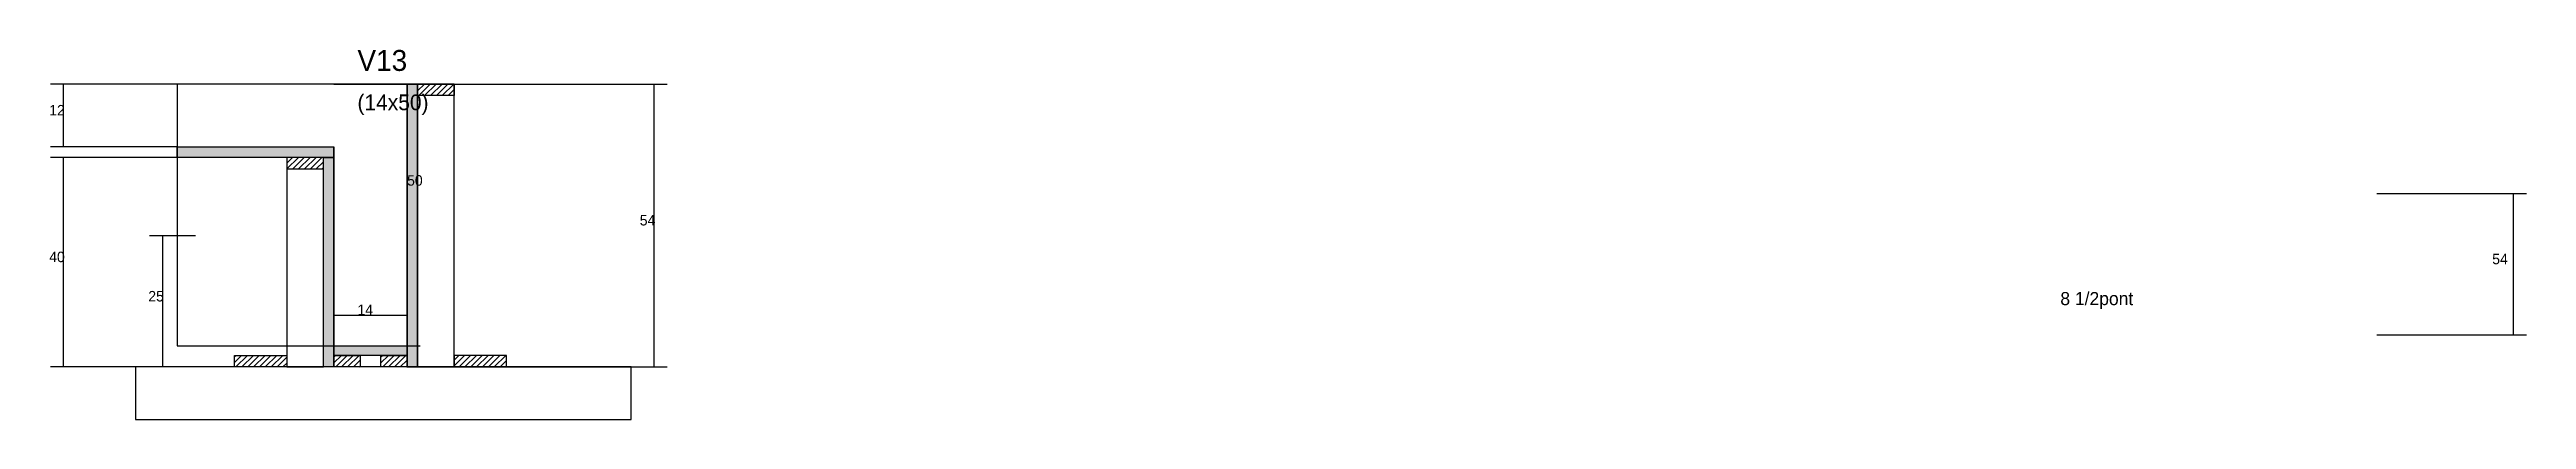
# Model space of a CAD drawing. Header units: metres. Extents: x -2848 to 22762, y -49062 to 1016.
# Drawn here: x 1482 to 2430, y -33128 to -32987 of the extents above; entities that cross this region are included whole.
import ezdxf

# ---------------------------------------------------------------- set-up
doc = ezdxf.new("R2010")
doc.units = ezdxf.units.M
for name, color, linetype in [('CONCRETO', 251, 'Continuous'), ('COTA', 4, 'Continuous'), ('Cota Seção (2x)', 4, 'Continuous'), ('Hachura', 253, 'Continuous'), ('Madeira', 126, 'Continuous'), ('NOMENCLATURA', 7, 'Continuous'), ('Painéis', 200, 'Continuous'), ('Texto Seção', 7, 'Continuous')]:
    doc.layers.add(name, color=color, linetype=linetype)

msp = doc.modelspace()

# ---------------------------------------------------------------- texts
at = {"layer": 'COTA'}
for s, p in [('12', (1482.1, -33012)), ('54', (1708, -33054)), ('40', (1482.1, -33068)), ('54', (2416.6, -33068.8)), ('25', (1520, -33083))]:
    msp.add_text(s, height=4, dxfattribs=at).set_placement(p)
at = {"layer": 'Cota Seção (2x)'}
for s, p in [('50', (1619, -33038.8)), ('14', (1600, -33088.2))]:
    msp.add_text(s, height=4, dxfattribs=at).set_placement(p)
at = {"layer": 'NOMENCLATURA'}
msp.add_text('8 1/2pont', height=5, dxfattribs=at).set_placement((2251.4, -33084.4))
at = {"layer": 'Texto Seção'}
for s, height, p in [('V13', 8, (1600, -32995)), ('(14x50)', 6, (1600, -33010))]:
    msp.add_text(s, height=height, dxfattribs=at).set_placement(p)

# ---------------------------------------------------------------- hatches: boundary and pattern name
at = {"layer": 'Hachura'}
h = msp.add_hatch(color=8, dxfattribs=at)
h.dxf.hatch_style = 1
h.paths.add_polyline_path([(1623, -33000), (1619, -33000), (1619, -33000), (1619, -33108), (1619, -33108), (1623, -33108), (1623, -33108), (1623, -33000)])
h = msp.add_hatch(dxfattribs=at)
h.set_pattern_fill('ANSI31', scale=0.5)
h.paths.add_polyline_path([(1637, -33000), (1637, -33004.4), (1637, -33004.4), (1623, -33004.4), (1623, -33004.4), (1623, -33000), (1623, -33000), (1637, -33000)])
h = msp.add_hatch(color=8, dxfattribs=at)
h.dxf.hatch_style = 1
h.paths.add_polyline_path([(1531, -33028), (1531, -33024), (1531, -33024), (1591, -33024), (1591, -33024), (1591, -33028), (1591, -33028), (1531, -33028)])
h = msp.add_hatch(dxfattribs=at)
h.set_pattern_fill('ANSI31', scale=0.5)
h.paths.add_polyline_path([(1573, -33028), (1573, -33032.4), (1573, -33032.4), (1587, -33032.4), (1587, -33032.4), (1587, -33028), (1587, -33028), (1573, -33028)])
h = msp.add_hatch(color=8, dxfattribs=at)
h.dxf.hatch_style = 1
h.paths.add_polyline_path([(1587, -33028), (1591, -33028), (1591, -33028), (1591, -33108), (1591, -33108), (1587, -33108), (1587, -33108), (1587, -33028)])
h = msp.add_hatch(dxfattribs=at)
h.set_pattern_fill('ANSI31', scale=0.5)
h.paths.add_polyline_path([(1553, -33108), (1553, -33103.6), (1553, -33103.6), (1573, -33103.6), (1573, -33103.6), (1573, -33108), (1573, -33108), (1553, -33108)])
h = msp.add_hatch(color=8, dxfattribs=at)
h.dxf.hatch_style = 1
h.paths.add_polyline_path([(1591, -33103.6), (1591, -33100), (1591, -33100), (1619, -33100), (1619, -33100), (1619, -33103.6), (1619, -33103.6), (1591, -33103.6)])
h = msp.add_hatch(dxfattribs=at)
h.set_pattern_fill('ANSI31', scale=0.5)
h.paths.add_polyline_path([(1591, -33108), (1591, -33103.6), (1591, -33103.6), (1601, -33103.6), (1601, -33103.6), (1601, -33108), (1601, -33108), (1591, -33108)])
h = msp.add_hatch(dxfattribs=at)
h.set_pattern_fill('ANSI31', scale=0.5)
h.paths.add_polyline_path([(1609, -33108), (1609, -33103.6), (1609, -33103.6), (1619, -33103.6), (1619, -33103.6), (1619, -33108), (1619, -33108), (1609, -33108)])
h = msp.add_hatch(dxfattribs=at)
h.set_pattern_fill('ANSI31', scale=0.5)
h.paths.add_polyline_path([(1657, -33108), (1657, -33103.6), (1657, -33103.6), (1637, -33103.6), (1637, -33103.6), (1637, -33108), (1637, -33108), (1657, -33108)])

# ---------------------------------------------------------------- linework, layer by layer
at = {"layer": 'CONCRETO'}
for points in [[(1619, -33020), (1619, -33000), (1531, -33000), (1531, -33024), (1591, -33024), (1591, -33100), (1619, -33100), (1619, -33020)], [(1531, -33100), (1619, -33100), (1619, -33000), (1531, -33000)]]:
    msp.add_lwpolyline(points, close=True, dxfattribs=at)
at = {"layer": 'COTA'}
for p, q in [((1531, -33000), (1482.6, -33000)), ((1487.6, -33024), (1487.6, -33000)), ((1637, -33000), (1718.5, -33000)), ((1713.5, -33108), (1713.5, -33000)), ((1531, -33024), (1482.6, -33024)), ((1531, -33028), (1482.6, -33028)), ((1487.6, -33108), (1487.6, -33028)), ((2372.5, -33041.8), (2429.7, -33041.8)), ((2424.7, -33095.8), (2424.7, -33041.8)), ((1538, -33058), (1520.5, -33058)), ((1525.5, -33108), (1525.5, -33058)), ((2372.5, -33095.8), (2429.7, -33095.8)), ((1553, -33108), (1482.6, -33108)), ((1538, -33108), (1520.5, -33108)), ((1657, -33108), (1718.5, -33108))]:
    msp.add_line(p, q, dxfattribs=at)
at = {"layer": 'Cota Seção (2x)'}
for p, q in [((1591, -33000), (1624, -33000)), ((1619, -33100), (1619, -33000)), ((1591, -33100), (1591, -33083.2)), ((1619, -33100), (1619, -33083.2)), ((1591, -33088.2), (1619, -33088.2)), ((1591, -33100), (1624, -33100))]:
    msp.add_line(p, q, dxfattribs=at)
at = {"layer": 'Madeira'}
for points in [[(1637, -33000), (1637, -33004.4), (1623, -33004.4), (1623, -33000)], [(1637, -33000), (1623, -33000), (1623, -33108), (1637, -33108)], [(1573, -33028), (1573, -33032.4), (1587, -33032.4), (1587, -33028)], [(1573, -33108), (1587, -33108), (1587, -33028), (1573, -33028)], [(1553, -33108), (1553, -33103.6), (1573, -33103.6), (1573, -33108)], [(1591, -33108), (1591, -33103.6), (1601, -33103.6), (1601, -33108)], [(1609, -33108), (1609, -33103.6), (1619, -33103.6), (1619, -33108)], [(1657, -33108), (1657, -33103.6), (1637, -33103.6), (1637, -33108)], [(1515.1, -33128), (1704.7, -33128), (1704.7, -33108), (1515.1, -33108)]]:
    msp.add_lwpolyline(points, close=True, dxfattribs=at)
at = {"layer": 'Painéis'}
for p, q in [((1619, -33108), (1619, -33000)), ((1531, -33024), (1591, -33024)), ((1531, -33028), (1531, -33024)), ((1591, -33028), (1591, -33024)), ((1591, -33108), (1591, -33028)), ((1591, -33100), (1619, -33100)), ((1591, -33103.6), (1591, -33100)), ((1619, -33103.6), (1619, -33100))]:
    msp.add_line(p, q, dxfattribs=at)
for points in [[(1623, -33000), (1619, -33000), (1619, -33108), (1623, -33108)], [(1531, -33028), (1531, -33024), (1591, -33024), (1591, -33028)], [(1587, -33028), (1591, -33028), (1591, -33108), (1587, -33108)], [(1591, -33103.6), (1591, -33100), (1619, -33100), (1619, -33103.6)]]:
    msp.add_lwpolyline(points, close=True, dxfattribs=at)

msp.set_redraw_order([(e.dxf.handle, doc.entitydb.next_handle()) for e in msp.query("TEXT MTEXT ATTDEF DIMENSION ARC_DIMENSION")])  # texts and dimensions are drawn at this point

doc.saveas('drawing.dxf')
